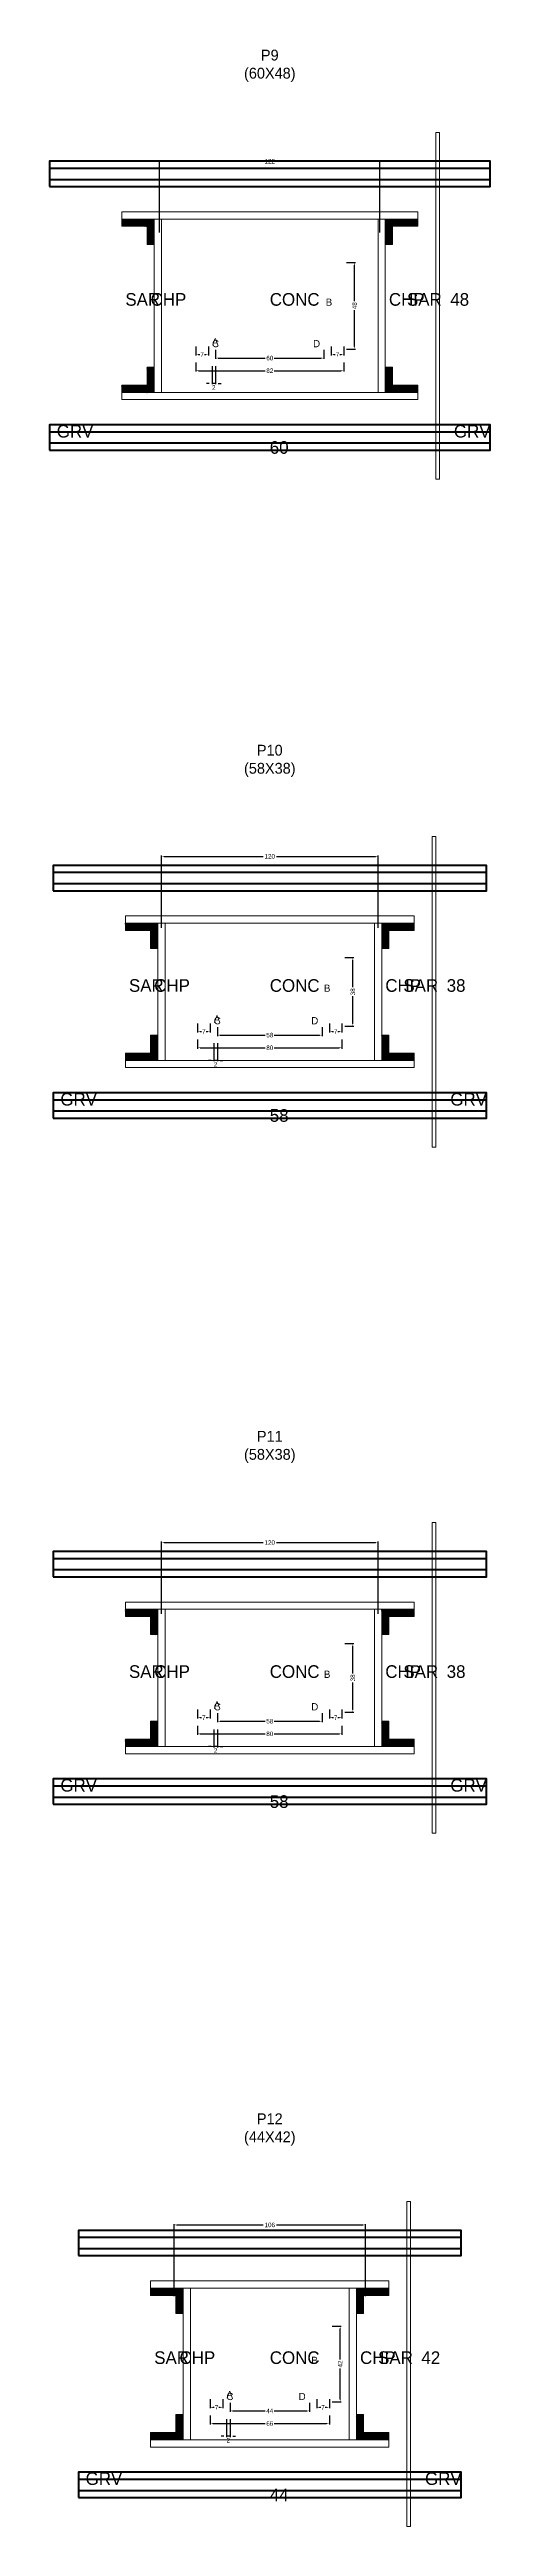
# Model space of a CAD drawing. Header units: centimetres. Extents: x -8500 to 4299, y -7226 to 295.
# Drawn here: x -122 to 122, y -3750 to -2378 of the extents above; entities that cross this region are included whole.
import ezdxf

# ---------------------------------------------------------------- set-up
doc = ezdxf.new("R2010")
doc.units = ezdxf.units.CM
for name, color, linetype in [('COTA', 241, 'Continuous'), ('GRAVATA', 224, 'Continuous'), ('Hachura', 251, 'Continuous'), ('NOMENCLATURA', 7, 'Continuous'), ('SARRAFO', 251, 'Continuous'), ('Texto Seção', 7, 'Continuous')]:
    doc.layers.add(name, color=color, linetype=linetype)
doc.dimstyles.new('cotax2', dxfattribs={"dimtxt": 2.5, "dimasz": 1.5, "dimexe": 0.5, "dimexo": 0.5, "dimgap": 0.5, "dimtad": 1, "dimcen": 2.5, "dimazin": 3, "dimtfac": 1, "dimtmove": 0, "dimatfit": 3})

msp = doc.modelspace()

# ---------------------------------------------------------------- texts
at = {"layer": 'NOMENCLATURA'}
for s, p in [('B', (31, -2520)), ('A', (-32, -2542)), ('C', (-32, -2543)), ('D', (24, -2543)), ('B', (30, -2900)), ('A', (-31, -2917)), ('C', (-31, -2918)), ('D', (23, -2918)), ('B', (30, -3280)), ('A', (-31, -3297)), ('C', (-31, -3298)), ('D', (23, -3298)), ('B', (23, -3660)), ('A', (-24, -3679)), ('C', (-24, -3680)), ('D', (16, -3680))]:
    msp.add_text(s, height=4, dxfattribs=at).set_placement(p)
at = {"layer": 'NOMENCLATURA', "char_height": 6, "attachment_point": 8}
for s, insert in [('P9\\P(60X48)', (0, -2396)), ('P10\\P(58X38)', (0, -2781)), ('P11\\P(58X38)', (0, -3161)), ('P12\\P(44X42)', (0, -3539))]:
    msp.add_mtext(s, dxfattribs=dict(at, insert=insert))
at = {"layer": 'Texto Seção'}
for s, p in [('SAR', (-80, -2520)), ('CHP', (-66, -2520)), ('CONC', (0, -2520)), ('CHP', (66, -2520)), ('SAR', (76, -2520)), ('48', (100, -2520)), ('GRV', (-118, -2593)), ('GRV', (102, -2593)), ('60', (0, -2602)), ('SAR', (-78, -2900)), ('CHP', (-64, -2900)), ('CONC', (0, -2900)), ('CHP', (64, -2900)), ('SAR', (74, -2900)), ('38', (98, -2900)), ('GRV', (-116, -2963)), ('GRV', (100, -2963)), ('58', (0, -2972)), ('SAR', (-78, -3280)), ('CHP', (-64, -3280)), ('CONC', (0, -3280)), ('CHP', (64, -3280)), ('SAR', (74, -3280)), ('38', (98, -3280)), ('GRV', (-116, -3343)), ('58', (0, -3352)), ('GRV', (100, -3343)), ('SAR', (-64, -3660)), ('CHP', (-50, -3660)), ('CONC', (0, -3660)), ('CHP', (50, -3660)), ('SAR', (60, -3660)), ('42', (84, -3660)), ('GRV', (-102, -3727)), ('44', (0, -3736)), ('GRV', (86, -3727))]:
    msp.add_text(s, height=7, dxfattribs=at).set_placement(p)

# ---------------------------------------------------------------- blocks, each defined once
blk = doc.blocks.new('_CLOSEDFILLED')
at = {"color": 0, "linetype": 'BYBLOCK'}
blk.add_solid([(-1, 0.16), (0, 0), (-1, -0.16)], dxfattribs=at)
blk = doc.blocks.new('*D354')
for p, q in [((-33, -3688.5), (-33, -3693.5)), ((33, -3688.5), (33, -3693.5)), ((-31.5, -3693), (-2.5, -3693)), ((2.5, -3693), (31.5, -3693))]:
    blk.add_line(p, q)
at = {"layer": 'Defpoints'}
for p in [(-33, -3688), (33, -3688), (-33, -3693)]:
    blk.add_point(p, dxfattribs=at)
at = {"layer": 'COTA', "xscale": 1.5, "yscale": 1.5, "rotation": 180}
blk.add_blockref('_CLOSEDFILLED', (-33, -3693), dxfattribs=at)
at = {"layer": 'COTA', "xscale": 1.5, "yscale": 1.5}
blk.add_blockref('_CLOSEDFILLED', (33, -3693), dxfattribs=at)
at = {"layer": 'COTA', "insert": (0, -3693), "char_height": 2.5, "attachment_point": 5}
blk.add_mtext('66', dxfattribs=at)
blk = doc.blocks.new('*D355')
for p, q in [((-22, -3681.5), (-22, -3686.5)), ((-20.5, -3686), (-2.5, -3686)), ((2.5, -3686), (20.5, -3686)), ((22, -3681.5), (22, -3686.5))]:
    blk.add_line(p, q)
at = {"layer": 'Defpoints'}
for p in [(-22, -3681), (-22, -3686), (22, -3681)]:
    blk.add_point(p, dxfattribs=at)
at = {"layer": 'COTA', "xscale": 1.5, "yscale": 1.5, "rotation": 180}
blk.add_blockref('_CLOSEDFILLED', (-22, -3686), dxfattribs=at)
at = {"layer": 'COTA', "xscale": 1.5, "yscale": 1.5}
blk.add_blockref('_CLOSEDFILLED', (22, -3686), dxfattribs=at)
at = {"layer": 'COTA', "insert": (0, -3686), "char_height": 2.5, "attachment_point": 5}
blk.add_mtext('44', dxfattribs=at)
blk = doc.blocks.new('*D356')
for p, q in [((34.5, -3639), (39.5, -3639)), ((39, -3657.5), (39, -3640.5)), ((39, -3679.5), (39, -3662.5)), ((34.5, -3681), (39.5, -3681))]:
    blk.add_line(p, q)
at = {"layer": 'Defpoints'}
for p in [(34, -3639), (34, -3681), (39, -3681)]:
    blk.add_point(p, dxfattribs=at)
at = {"layer": 'COTA', "xscale": 1.5, "yscale": 1.5}
for p, rotation in [((39, -3639), 90), ((39, -3681), 270)]:
    blk.add_blockref('_CLOSEDFILLED', p, dxfattribs=dict(at, rotation=rotation))
at = {"layer": 'COTA', "insert": (39, -3660), "char_height": 2.5, "attachment_point": 5, "rotation": 90}
blk.add_mtext('42', dxfattribs=at)
blk = doc.blocks.new('*D357')
for p, q in [((-33, -3679.5), (-33, -3684.5)), ((-31.5, -3684), (-30.75, -3684)), ((-28.25, -3684), (-27.5, -3684)), ((-26, -3679.5), (-26, -3684.5))]:
    blk.add_line(p, q)
at = {"layer": 'Defpoints'}
for p in [(-33, -3679), (-33, -3684), (-26, -3679)]:
    blk.add_point(p, dxfattribs=at)
at = {"layer": 'COTA', "xscale": 1.5, "yscale": 1.5, "rotation": 180}
blk.add_blockref('_CLOSEDFILLED', (-33, -3684), dxfattribs=at)
at = {"layer": 'COTA', "xscale": 1.5, "yscale": 1.5}
blk.add_blockref('_CLOSEDFILLED', (-26, -3684), dxfattribs=at)
at = {"layer": 'COTA', "insert": (-29.5, -3684), "char_height": 2.5, "attachment_point": 5}
blk.add_mtext('7', dxfattribs=at)
blk = doc.blocks.new('*D358')
for p, q in [((26, -3679.5), (26, -3684.5)), ((27.5, -3684), (28.25, -3684)), ((30.75, -3684), (31.5, -3684)), ((33, -3679.5), (33, -3684.5))]:
    blk.add_line(p, q)
at = {"layer": 'Defpoints'}
for p in [(26, -3679), (26, -3684), (33, -3679)]:
    blk.add_point(p, dxfattribs=at)
at = {"layer": 'COTA', "xscale": 1.5, "yscale": 1.5, "rotation": 180}
blk.add_blockref('_CLOSEDFILLED', (26, -3684), dxfattribs=at)
at = {"layer": 'COTA', "xscale": 1.5, "yscale": 1.5}
blk.add_blockref('_CLOSEDFILLED', (33, -3684), dxfattribs=at)
at = {"layer": 'COTA', "insert": (29.5, -3684), "char_height": 2.5, "attachment_point": 5}
blk.add_mtext('7', dxfattribs=at)
blk = doc.blocks.new('*D359')
for p, q in [((-53, -3622.5), (-53, -3582.5)), ((-51.5, -3583), (-3.75, -3583)), ((3.75, -3583), (51.5, -3583)), ((53, -3622.5), (53, -3582.5))]:
    blk.add_line(p, q)
at = {"layer": 'Defpoints'}
for p in [(-53, -3583), (-53, -3623), (53, -3623)]:
    blk.add_point(p, dxfattribs=at)
at = {"layer": 'COTA', "xscale": 1.5, "yscale": 1.5, "rotation": 180}
blk.add_blockref('_CLOSEDFILLED', (-53, -3583), dxfattribs=at)
at = {"layer": 'COTA', "xscale": 1.5, "yscale": 1.5}
blk.add_blockref('_CLOSEDFILLED', (53, -3583), dxfattribs=at)
at = {"layer": 'COTA', "insert": (0, -3583), "char_height": 2.5, "attachment_point": 5}
blk.add_mtext('106', dxfattribs=at)
blk = doc.blocks.new('*D320')
for p, q in [((-40, -3306.5), (-40, -3311.5)), ((-38.5, -3311), (-2.5, -3311)), ((2.5, -3311), (38.5, -3311)), ((40, -3306.5), (40, -3311.5))]:
    blk.add_line(p, q)
at = {"layer": 'Defpoints'}
for p in [(-40, -3306), (40, -3306), (-40, -3311)]:
    blk.add_point(p, dxfattribs=at)
at = {"layer": 'COTA', "xscale": 1.5, "yscale": 1.5, "rotation": 180}
blk.add_blockref('_CLOSEDFILLED', (-40, -3311), dxfattribs=at)
at = {"layer": 'COTA', "xscale": 1.5, "yscale": 1.5}
blk.add_blockref('_CLOSEDFILLED', (40, -3311), dxfattribs=at)
at = {"layer": 'COTA', "insert": (0, -3311), "char_height": 2.5, "attachment_point": 5}
blk.add_mtext('80', dxfattribs=at)
blk = doc.blocks.new('*D321')
for p, q in [((-29, -3299.5), (-29, -3304.5)), ((-27.5, -3304), (-2.5, -3304)), ((2.5, -3304), (27.5, -3304)), ((29, -3299.5), (29, -3304.5))]:
    blk.add_line(p, q)
at = {"layer": 'Defpoints'}
for p in [(-29, -3299), (-29, -3304), (29, -3299)]:
    blk.add_point(p, dxfattribs=at)
at = {"layer": 'COTA', "xscale": 1.5, "yscale": 1.5, "rotation": 180}
blk.add_blockref('_CLOSEDFILLED', (-29, -3304), dxfattribs=at)
at = {"layer": 'COTA', "xscale": 1.5, "yscale": 1.5}
blk.add_blockref('_CLOSEDFILLED', (29, -3304), dxfattribs=at)
at = {"layer": 'COTA', "insert": (0, -3304), "char_height": 2.5, "attachment_point": 5}
blk.add_mtext('58', dxfattribs=at)
blk = doc.blocks.new('*D322')
for p, q in [((41.5, -3261), (46.5, -3261)), ((46, -3277.5), (46, -3262.5)), ((46, -3297.5), (46, -3282.5)), ((41.5, -3299), (46.5, -3299))]:
    blk.add_line(p, q)
at = {"layer": 'Defpoints'}
for p in [(41, -3261), (41, -3299), (46, -3299)]:
    blk.add_point(p, dxfattribs=at)
at = {"layer": 'COTA', "xscale": 1.5, "yscale": 1.5}
for p, rotation in [((46, -3261), 90), ((46, -3299), 270)]:
    blk.add_blockref('_CLOSEDFILLED', p, dxfattribs=dict(at, rotation=rotation))
at = {"layer": 'COTA', "insert": (46, -3280), "char_height": 2.5, "attachment_point": 5, "rotation": 90}
blk.add_mtext('38', dxfattribs=at)
blk = doc.blocks.new('*D323')
for p, q in [((-40, -3297.5), (-40, -3302.5)), ((-38.5, -3302), (-37.75, -3302)), ((-35.25, -3302), (-34.5, -3302)), ((-33, -3297.5), (-33, -3302.5))]:
    blk.add_line(p, q)
at = {"layer": 'Defpoints'}
for p in [(-40, -3297), (-40, -3302), (-33, -3297)]:
    blk.add_point(p, dxfattribs=at)
at = {"layer": 'COTA', "xscale": 1.5, "yscale": 1.5, "rotation": 180}
blk.add_blockref('_CLOSEDFILLED', (-40, -3302), dxfattribs=at)
at = {"layer": 'COTA', "xscale": 1.5, "yscale": 1.5}
blk.add_blockref('_CLOSEDFILLED', (-33, -3302), dxfattribs=at)
at = {"layer": 'COTA', "insert": (-36.5, -3302), "char_height": 2.5, "attachment_point": 5}
blk.add_mtext('7', dxfattribs=at)
blk = doc.blocks.new('*D324')
for p, q in [((33, -3297.5), (33, -3302.5)), ((34.5, -3302), (35.25, -3302)), ((37.75, -3302), (38.5, -3302)), ((40, -3297.5), (40, -3302.5))]:
    blk.add_line(p, q)
at = {"layer": 'Defpoints'}
for p in [(33, -3297), (33, -3302), (40, -3297)]:
    blk.add_point(p, dxfattribs=at)
at = {"layer": 'COTA', "xscale": 1.5, "yscale": 1.5, "rotation": 180}
blk.add_blockref('_CLOSEDFILLED', (33, -3302), dxfattribs=at)
at = {"layer": 'COTA', "xscale": 1.5, "yscale": 1.5}
blk.add_blockref('_CLOSEDFILLED', (40, -3302), dxfattribs=at)
at = {"layer": 'COTA', "insert": (36.5, -3302), "char_height": 2.5, "attachment_point": 5}
blk.add_mtext('7', dxfattribs=at)
blk = doc.blocks.new('*D325')
for p, q in [((-60, -3244.5), (-60, -3204.5)), ((-58.5, -3205), (-3.75, -3205)), ((3.75, -3205), (58.5, -3205)), ((60, -3244.5), (60, -3204.5))]:
    blk.add_line(p, q)
at = {"layer": 'Defpoints'}
for p in [(-60, -3205), (-60, -3245), (60, -3245)]:
    blk.add_point(p, dxfattribs=at)
at = {"layer": 'COTA', "xscale": 1.5, "yscale": 1.5, "rotation": 180}
blk.add_blockref('_CLOSEDFILLED', (-60, -3205), dxfattribs=at)
at = {"layer": 'COTA', "xscale": 1.5, "yscale": 1.5}
blk.add_blockref('_CLOSEDFILLED', (60, -3205), dxfattribs=at)
at = {"layer": 'COTA', "insert": (0, -3205), "char_height": 2.5, "attachment_point": 5}
blk.add_mtext('120', dxfattribs=at)
blk = doc.blocks.new('*D286')
for p, q in [((-40, -2926.5), (-40, -2931.5)), ((-38.5, -2931), (-2.5, -2931)), ((2.5, -2931), (38.5, -2931)), ((40, -2926.5), (40, -2931.5))]:
    blk.add_line(p, q)
at = {"layer": 'Defpoints'}
for p in [(-40, -2926), (-40, -2931), (40, -2926)]:
    blk.add_point(p, dxfattribs=at)
at = {"layer": 'COTA', "xscale": 1.5, "yscale": 1.5, "rotation": 180}
blk.add_blockref('_CLOSEDFILLED', (-40, -2931), dxfattribs=at)
at = {"layer": 'COTA', "xscale": 1.5, "yscale": 1.5}
blk.add_blockref('_CLOSEDFILLED', (40, -2931), dxfattribs=at)
at = {"layer": 'COTA', "insert": (0, -2931), "char_height": 2.5, "attachment_point": 5}
blk.add_mtext('80', dxfattribs=at)
blk = doc.blocks.new('*D287')
for p, q in [((-29, -2919.5), (-29, -2924.5)), ((29, -2919.5), (29, -2924.5)), ((-27.5, -2924), (-2.5, -2924)), ((2.5, -2924), (27.5, -2924))]:
    blk.add_line(p, q)
at = {"layer": 'Defpoints'}
for p in [(-29, -2919), (29, -2919), (-29, -2924)]:
    blk.add_point(p, dxfattribs=at)
at = {"layer": 'COTA', "xscale": 1.5, "yscale": 1.5, "rotation": 180}
blk.add_blockref('_CLOSEDFILLED', (-29, -2924), dxfattribs=at)
at = {"layer": 'COTA', "xscale": 1.5, "yscale": 1.5}
blk.add_blockref('_CLOSEDFILLED', (29, -2924), dxfattribs=at)
at = {"layer": 'COTA', "insert": (0, -2924), "char_height": 2.5, "attachment_point": 5}
blk.add_mtext('58', dxfattribs=at)
blk = doc.blocks.new('*D288')
for p, q in [((41.5, -2881), (46.5, -2881)), ((46, -2897.5), (46, -2882.5)), ((46, -2917.5), (46, -2902.5)), ((41.5, -2919), (46.5, -2919))]:
    blk.add_line(p, q)
at = {"layer": 'Defpoints'}
for p in [(41, -2881), (41, -2919), (46, -2919)]:
    blk.add_point(p, dxfattribs=at)
at = {"layer": 'COTA', "xscale": 1.5, "yscale": 1.5}
for p, rotation in [((46, -2881), 90), ((46, -2919), 270)]:
    blk.add_blockref('_CLOSEDFILLED', p, dxfattribs=dict(at, rotation=rotation))
at = {"layer": 'COTA', "insert": (46, -2900), "char_height": 2.5, "attachment_point": 5, "rotation": 90}
blk.add_mtext('38', dxfattribs=at)
blk = doc.blocks.new('*D289')
for p, q in [((-40, -2917.5), (-40, -2922.5)), ((-38.5, -2922), (-37.75, -2922)), ((-35.25, -2922), (-34.5, -2922)), ((-33, -2917.5), (-33, -2922.5))]:
    blk.add_line(p, q)
at = {"layer": 'Defpoints'}
for p in [(-40, -2917), (-40, -2922), (-33, -2917)]:
    blk.add_point(p, dxfattribs=at)
at = {"layer": 'COTA', "xscale": 1.5, "yscale": 1.5, "rotation": 180}
blk.add_blockref('_CLOSEDFILLED', (-40, -2922), dxfattribs=at)
at = {"layer": 'COTA', "xscale": 1.5, "yscale": 1.5}
blk.add_blockref('_CLOSEDFILLED', (-33, -2922), dxfattribs=at)
at = {"layer": 'COTA', "insert": (-36.5, -2922), "char_height": 2.5, "attachment_point": 5}
blk.add_mtext('7', dxfattribs=at)
blk = doc.blocks.new('*D290')
for p, q in [((33, -2917.5), (33, -2922.5)), ((34.5, -2922), (35.25, -2922)), ((37.75, -2922), (38.5, -2922)), ((40, -2917.5), (40, -2922.5))]:
    blk.add_line(p, q)
at = {"layer": 'Defpoints'}
for p in [(33, -2917), (33, -2922), (40, -2917)]:
    blk.add_point(p, dxfattribs=at)
at = {"layer": 'COTA', "xscale": 1.5, "yscale": 1.5, "rotation": 180}
blk.add_blockref('_CLOSEDFILLED', (33, -2922), dxfattribs=at)
at = {"layer": 'COTA', "xscale": 1.5, "yscale": 1.5}
blk.add_blockref('_CLOSEDFILLED', (40, -2922), dxfattribs=at)
at = {"layer": 'COTA', "insert": (36.5, -2922), "char_height": 2.5, "attachment_point": 5}
blk.add_mtext('7', dxfattribs=at)
blk = doc.blocks.new('*D291')
for p, q in [((-60, -2864.5), (-60, -2824.5)), ((-58.5, -2825), (-3.75, -2825)), ((3.75, -2825), (58.5, -2825)), ((60, -2864.5), (60, -2824.5))]:
    blk.add_line(p, q)
at = {"layer": 'Defpoints'}
for p in [(-60, -2825), (-60, -2865), (60, -2865)]:
    blk.add_point(p, dxfattribs=at)
at = {"layer": 'COTA', "xscale": 1.5, "yscale": 1.5, "rotation": 180}
blk.add_blockref('_CLOSEDFILLED', (-60, -2825), dxfattribs=at)
at = {"layer": 'COTA', "xscale": 1.5, "yscale": 1.5}
blk.add_blockref('_CLOSEDFILLED', (60, -2825), dxfattribs=at)
at = {"layer": 'COTA', "insert": (0, -2825), "char_height": 2.5, "attachment_point": 5}
blk.add_mtext('120', dxfattribs=at)
blk = doc.blocks.new('*D252')
for p, q in [((-41, -2551.5), (-41, -2556.5)), ((41, -2551.5), (41, -2556.5)), ((-39.5, -2556), (-2.5, -2556)), ((2.5, -2556), (39.5, -2556))]:
    blk.add_line(p, q)
at = {"layer": 'Defpoints'}
for p in [(-41, -2551), (41, -2551), (-41, -2556)]:
    blk.add_point(p, dxfattribs=at)
at = {"layer": 'COTA', "xscale": 1.5, "yscale": 1.5, "rotation": 180}
blk.add_blockref('_CLOSEDFILLED', (-41, -2556), dxfattribs=at)
at = {"layer": 'COTA', "xscale": 1.5, "yscale": 1.5}
blk.add_blockref('_CLOSEDFILLED', (41, -2556), dxfattribs=at)
at = {"layer": 'COTA', "insert": (0, -2556), "char_height": 2.5, "attachment_point": 5}
blk.add_mtext('82', dxfattribs=at)
blk = doc.blocks.new('*D253')
for p, q in [((-30, -2544.5), (-30, -2549.5)), ((-28.5, -2549), (-2.5, -2549)), ((2.5, -2549), (28.5, -2549)), ((30, -2544.5), (30, -2549.5))]:
    blk.add_line(p, q)
at = {"layer": 'Defpoints'}
for p in [(-30, -2544), (-30, -2549), (30, -2544)]:
    blk.add_point(p, dxfattribs=at)
at = {"layer": 'COTA', "xscale": 1.5, "yscale": 1.5, "rotation": 180}
blk.add_blockref('_CLOSEDFILLED', (-30, -2549), dxfattribs=at)
at = {"layer": 'COTA', "xscale": 1.5, "yscale": 1.5}
blk.add_blockref('_CLOSEDFILLED', (30, -2549), dxfattribs=at)
at = {"layer": 'COTA', "insert": (0, -2549), "char_height": 2.5, "attachment_point": 5}
blk.add_mtext('60', dxfattribs=at)
blk = doc.blocks.new('*D254')
for p, q in [((42.5, -2496), (47.5, -2496)), ((47, -2517.5), (47, -2497.5)), ((47, -2542.5), (47, -2522.5)), ((42.5, -2544), (47.5, -2544))]:
    blk.add_line(p, q)
at = {"layer": 'Defpoints'}
for p in [(42, -2496), (42, -2544), (47, -2544)]:
    blk.add_point(p, dxfattribs=at)
at = {"layer": 'COTA', "xscale": 1.5, "yscale": 1.5}
for p, rotation in [((47, -2496), 90), ((47, -2544), 270)]:
    blk.add_blockref('_CLOSEDFILLED', p, dxfattribs=dict(at, rotation=rotation))
at = {"layer": 'COTA', "insert": (47, -2520), "char_height": 2.5, "attachment_point": 5, "rotation": 90}
blk.add_mtext('48', dxfattribs=at)
blk = doc.blocks.new('*D255')
for p, q in [((-41, -2542.5), (-41, -2547.5)), ((-39.5, -2547), (-38.75, -2547)), ((-36.25, -2547), (-35.5, -2547)), ((-34, -2542.5), (-34, -2547.5))]:
    blk.add_line(p, q)
at = {"layer": 'Defpoints'}
for p in [(-41, -2542), (-41, -2547), (-34, -2542)]:
    blk.add_point(p, dxfattribs=at)
at = {"layer": 'COTA', "xscale": 1.5, "yscale": 1.5, "rotation": 180}
blk.add_blockref('_CLOSEDFILLED', (-41, -2547), dxfattribs=at)
at = {"layer": 'COTA', "xscale": 1.5, "yscale": 1.5}
blk.add_blockref('_CLOSEDFILLED', (-34, -2547), dxfattribs=at)
at = {"layer": 'COTA', "insert": (-37.5, -2547), "char_height": 2.5, "attachment_point": 5}
blk.add_mtext('7', dxfattribs=at)
blk = doc.blocks.new('*D256')
for p, q in [((34, -2542.5), (34, -2547.5)), ((35.5, -2547), (36.25, -2547)), ((38.75, -2547), (39.5, -2547)), ((41, -2542.5), (41, -2547.5))]:
    blk.add_line(p, q)
at = {"layer": 'Defpoints'}
for p in [(34, -2542), (34, -2547), (41, -2542)]:
    blk.add_point(p, dxfattribs=at)
at = {"layer": 'COTA', "xscale": 1.5, "yscale": 1.5, "rotation": 180}
blk.add_blockref('_CLOSEDFILLED', (34, -2547), dxfattribs=at)
at = {"layer": 'COTA', "xscale": 1.5, "yscale": 1.5}
blk.add_blockref('_CLOSEDFILLED', (41, -2547), dxfattribs=at)
at = {"layer": 'COTA', "insert": (37.5, -2547), "char_height": 2.5, "attachment_point": 5}
blk.add_mtext('7', dxfattribs=at)
blk = doc.blocks.new('*D257')
for p, q in [((-61, -2479.5), (-61, -2439.5)), ((-59.5, -2440), (-3.75, -2440)), ((3.75, -2440), (59.5, -2440)), ((61, -2479.5), (61, -2439.5))]:
    blk.add_line(p, q)
at = {"layer": 'Defpoints'}
for p in [(-61, -2440), (-61, -2480), (61, -2480)]:
    blk.add_point(p, dxfattribs=at)
at = {"layer": 'COTA', "xscale": 1.5, "yscale": 1.5, "rotation": 180}
blk.add_blockref('_CLOSEDFILLED', (-61, -2440), dxfattribs=at)
at = {"layer": 'COTA', "xscale": 1.5, "yscale": 1.5}
blk.add_blockref('_CLOSEDFILLED', (61, -2440), dxfattribs=at)
at = {"layer": 'COTA', "insert": (0, -2440), "char_height": 2.5, "attachment_point": 5}
blk.add_mtext('122', dxfattribs=at)

# ---------------------------------------------------------------- dimensions: what is measured, and where the dimension line sits
at = {"layer": 'COTA'}
for base, p1, p2, picture, middle in [((-61, -2440), (-61, -2480), (61, -2480), '*D257', (0, -2440)), ((-41, -2547), (-41, -2542), (-34, -2542), '*D255', (-37.5, -2547)), ((-41, -2556), (-41, -2551), (41, -2551), '*D252', (0, -2556)), ((-30, -2549), (-30, -2544), (30, -2544), '*D253', (0, -2549)), ((34, -2547), (34, -2542), (41, -2542), '*D256', (37.5, -2547)), ((-60, -2825), (-60, -2865), (60, -2865), '*D291', (0, -2825)), ((-40, -2922), (-40, -2917), (-33, -2917), '*D289', (-36.5, -2922)), ((-29, -2924), (-29, -2919), (29, -2919), '*D287', (0, -2924)), ((33, -2922), (33, -2917), (40, -2917), '*D290', (36.5, -2922)), ((-40, -2931), (-40, -2926), (40, -2926), '*D286', (0, -2931)), ((-60, -3205), (-60, -3245), (60, -3245), '*D325', (0, -3205)), ((-40, -3302), (-40, -3297), (-33, -3297), '*D323', (-36.5, -3302)), ((-40, -3311), (-40, -3306), (40, -3306), '*D320', (0, -3311)), ((-29, -3304), (-29, -3299), (29, -3299), '*D321', (0, -3304)), ((33, -3302), (33, -3297), (40, -3297), '*D324', (36.5, -3302)), ((-53, -3583), (-53, -3623), (53, -3623), '*D359', (0, -3583)), ((-33, -3684), (-33, -3679), (-26, -3679), '*D357', (-29.5, -3684)), ((-33, -3693), (-33, -3688), (33, -3688), '*D354', (0, -3693)), ((-22, -3686), (-22, -3681), (22, -3681), '*D355', (0, -3686)), ((26, -3684), (26, -3679), (33, -3679), '*D358', (29.5, -3684))]:
    dim = msp.add_linear_dim(base=base, p1=p1, p2=p2, dimstyle='cotax2', dxfattribs=at)
    dim.commit()
    dim.dimension.update_dxf_attribs({"geometry": picture, "text_midpoint": middle})
for base, p1, p2, picture, middle in [((47, -2544), (42, -2544), (42, -2496), '*D254', (47, -2520)), ((46, -2919), (41, -2919), (41, -2881), '*D288', (46, -2900)), ((46, -3299), (41, -3299), (41, -3261), '*D322', (46, -3280)), ((39, -3681), (34, -3681), (34, -3639), '*D356', (39, -3660))]:
    dim = msp.add_linear_dim(base=base, p1=p1, p2=p2, angle=90, dimstyle='cotax2', dxfattribs=at)
    dim.commit()
    dim.dimension.update_dxf_attribs({"geometry": picture, "text_midpoint": middle})
for base, p1, p2 in [((-30, -2563), (-30, -2553), (-32, -2553)), ((-29, -2938), (-29, -2928), (-31, -2928)), ((-29, -3318), (-29, -3308), (-31, -3308)), ((-22, -3700), (-22, -3690), (-24, -3690))]:
    msp.add_linear_dim(base=base, p1=p1, p2=p2, dimstyle='cotax2', dxfattribs=at).render()

# ---------------------------------------------------------------- hatches: boundary and pattern name
at = {"layer": 'SARRAFO'}
h = msp.add_hatch(dxfattribs=at)
h.set_pattern_fill('SOLID', scale=2)
h.paths.add_polyline_path([(-82, -2476), (-68, -2476), (-68, -2472), (-82, -2472)])
h = msp.add_hatch(dxfattribs=at)
h.set_pattern_fill('SOLID', scale=2)
h.paths.add_polyline_path([(-68, -2486), (-64, -2486), (-64, -2472), (-68, -2472)])
h = msp.add_hatch(dxfattribs=at)
h.set_pattern_fill('SOLID', scale=2)
h.paths.add_polyline_path([(64, -2486), (68, -2486), (68, -2472), (64, -2472)])
h = msp.add_hatch(dxfattribs=at)
h.set_pattern_fill('SOLID', scale=2)
h.paths.add_polyline_path([(68, -2476), (82, -2476), (82, -2472), (68, -2472)])
h = msp.add_hatch(dxfattribs=at)
h.set_pattern_fill('SOLID', scale=2)
h.paths.add_polyline_path([(-82, -2568), (-68, -2568), (-68, -2564), (-82, -2564)])
h = msp.add_hatch(dxfattribs=at)
h.set_pattern_fill('SOLID', scale=2)
h.paths.add_polyline_path([(-68, -2568), (-64, -2568), (-64, -2554), (-68, -2554)])
h = msp.add_hatch(dxfattribs=at)
h.set_pattern_fill('SOLID', scale=2)
h.paths.add_polyline_path([(64, -2568), (68, -2568), (68, -2554), (64, -2554)])
h = msp.add_hatch(dxfattribs=at)
h.set_pattern_fill('SOLID', scale=2)
h.paths.add_polyline_path([(68, -2568), (82, -2568), (82, -2564), (68, -2564)])
h = msp.add_hatch(dxfattribs=at)
h.set_pattern_fill('SOLID', scale=2)
h.paths.add_polyline_path([(-80, -2866), (-66, -2866), (-66, -2862), (-80, -2862)])
h = msp.add_hatch(dxfattribs=at)
h.set_pattern_fill('SOLID', scale=2)
h.paths.add_polyline_path([(-66, -2876), (-62, -2876), (-62, -2862), (-66, -2862)])
h = msp.add_hatch(dxfattribs=at)
h.set_pattern_fill('SOLID', scale=2)
h.paths.add_polyline_path([(62, -2876), (66, -2876), (66, -2862), (62, -2862)])
h = msp.add_hatch(dxfattribs=at)
h.set_pattern_fill('SOLID', scale=2)
h.paths.add_polyline_path([(66, -2866), (80, -2866), (80, -2862), (66, -2862)])
h = msp.add_hatch(dxfattribs=at)
h.set_pattern_fill('SOLID', scale=2)
h.paths.add_polyline_path([(-80, -2938), (-66, -2938), (-66, -2934), (-80, -2934)])
h = msp.add_hatch(dxfattribs=at)
h.set_pattern_fill('SOLID', scale=2)
h.paths.add_polyline_path([(-66, -2938), (-62, -2938), (-62, -2924), (-66, -2924)])
h = msp.add_hatch(dxfattribs=at)
h.set_pattern_fill('SOLID', scale=2)
h.paths.add_polyline_path([(62, -2938), (66, -2938), (66, -2924), (62, -2924)])
h = msp.add_hatch(dxfattribs=at)
h.set_pattern_fill('SOLID', scale=2)
h.paths.add_polyline_path([(66, -2938), (80, -2938), (80, -2934), (66, -2934)])
h = msp.add_hatch(dxfattribs=at)
h.set_pattern_fill('SOLID', scale=2)
h.paths.add_polyline_path([(-80, -3246), (-66, -3246), (-66, -3242), (-80, -3242)])
h = msp.add_hatch(dxfattribs=at)
h.set_pattern_fill('SOLID', scale=2)
h.paths.add_polyline_path([(-66, -3256), (-62, -3256), (-62, -3242), (-66, -3242)])
h = msp.add_hatch(dxfattribs=at)
h.set_pattern_fill('SOLID', scale=2)
h.paths.add_polyline_path([(62, -3256), (66, -3256), (66, -3242), (62, -3242)])
h = msp.add_hatch(dxfattribs=at)
h.set_pattern_fill('SOLID', scale=2)
h.paths.add_polyline_path([(66, -3246), (80, -3246), (80, -3242), (66, -3242)])
h = msp.add_hatch(dxfattribs=at)
h.set_pattern_fill('SOLID', scale=2)
h.paths.add_polyline_path([(-66, -3318), (-62, -3318), (-62, -3304), (-66, -3304)])
h = msp.add_hatch(dxfattribs=at)
h.set_pattern_fill('SOLID', scale=2)
h.paths.add_polyline_path([(62, -3318), (66, -3318), (66, -3304), (62, -3304)])
h = msp.add_hatch(dxfattribs=at)
h.set_pattern_fill('SOLID', scale=2)
h.paths.add_polyline_path([(-80, -3318), (-66, -3318), (-66, -3314), (-80, -3314)])
h = msp.add_hatch(dxfattribs=at)
h.set_pattern_fill('SOLID', scale=2)
h.paths.add_polyline_path([(66, -3318), (80, -3318), (80, -3314), (66, -3314)])
h = msp.add_hatch(dxfattribs=at)
h.set_pattern_fill('SOLID', scale=2)
h.paths.add_polyline_path([(-66, -3622), (-52, -3622), (-52, -3618), (-66, -3618)])
h = msp.add_hatch(dxfattribs=at)
h.set_pattern_fill('SOLID', scale=2)
h.paths.add_polyline_path([(-52, -3632), (-48, -3632), (-48, -3618), (-52, -3618)])
h = msp.add_hatch(dxfattribs=at)
h.set_pattern_fill('SOLID', scale=2)
h.paths.add_polyline_path([(48, -3632), (52, -3632), (52, -3618), (48, -3618)])
h = msp.add_hatch(dxfattribs=at)
h.set_pattern_fill('SOLID', scale=2)
h.paths.add_polyline_path([(52, -3622), (66, -3622), (66, -3618), (52, -3618)])
h = msp.add_hatch(dxfattribs=at)
h.set_pattern_fill('SOLID', scale=2)
h.paths.add_polyline_path([(-52, -3702), (-48, -3702), (-48, -3688), (-52, -3688)])
h = msp.add_hatch(dxfattribs=at)
h.set_pattern_fill('SOLID', scale=2)
h.paths.add_polyline_path([(48, -3702), (52, -3702), (52, -3688), (48, -3688)])
h = msp.add_hatch(dxfattribs=at)
h.set_pattern_fill('SOLID', scale=2)
h.paths.add_polyline_path([(-66, -3702), (-52, -3702), (-52, -3698), (-66, -3698)])
h = msp.add_hatch(dxfattribs=at)
h.set_pattern_fill('SOLID', scale=2)
h.paths.add_polyline_path([(52, -3702), (66, -3702), (66, -3698), (52, -3698)])

# ---------------------------------------------------------------- linework, layer by layer
at = {"layer": 'GRAVATA', "lineweight": 50}
for points in [[(-122, -2454), (122, -2454), (122, -2440), (-122, -2440)], [(-122, -2450), (122, -2450), (122, -2444), (-122, -2444)], [(-122, -2600), (122, -2600), (122, -2586), (-122, -2586)], [(-122, -2596), (122, -2596), (122, -2590), (-122, -2590)], [(-120, -2844), (120, -2844), (120, -2830), (-120, -2830)], [(-120, -2840), (120, -2840), (120, -2834), (-120, -2834)], [(-120, -2970), (120, -2970), (120, -2956), (-120, -2956)], [(-120, -2966), (120, -2966), (120, -2960), (-120, -2960)], [(-120, -3224), (120, -3224), (120, -3210), (-120, -3210)], [(-120, -3220), (120, -3220), (120, -3214), (-120, -3214)], [(-120, -3350), (120, -3350), (120, -3336), (-120, -3336)], [(-120, -3346), (120, -3346), (120, -3340), (-120, -3340)], [(-106, -3600), (106, -3600), (106, -3586), (-106, -3586)], [(-106, -3596), (106, -3596), (106, -3590), (-106, -3590)], [(-106, -3734), (106, -3734), (106, -3720), (-106, -3720)], [(-106, -3730), (106, -3730), (106, -3724), (-106, -3724)]]:
    msp.add_lwpolyline(points, close=True, dxfattribs=at)
at = {"layer": 'Hachura', "lineweight": 13}
for points in [[(92, -2616), (94, -2616), (94, -2424), (92, -2424)], [(90, -2986), (92, -2986), (92, -2814), (90, -2814)], [(90, -3366), (92, -3366), (92, -3194), (90, -3194)], [(76, -3750), (78, -3750), (78, -3570), (76, -3570)]]:
    msp.add_lwpolyline(points, close=True, dxfattribs=at)
at = {"layer": 'Hachura', "lineweight": 18}
for points in [[(-82, -2472), (82, -2472), (82, -2468), (-82, -2468)], [(-64, -2568), (-60, -2568), (-60, -2472), (-64, -2472)], [(60, -2568), (64, -2568), (64, -2472), (60, -2472)], [(-82, -2572), (82, -2572), (82, -2568), (-82, -2568)], [(-80, -2862), (80, -2862), (80, -2858), (-80, -2858)], [(-62, -2938), (-58, -2938), (-58, -2862), (-62, -2862)], [(58, -2938), (62, -2938), (62, -2862), (58, -2862)], [(-80, -2942), (80, -2942), (80, -2938), (-80, -2938)], [(-80, -3242), (80, -3242), (80, -3238), (-80, -3238)], [(-62, -3318), (-58, -3318), (-58, -3242), (-62, -3242)], [(58, -3318), (62, -3318), (62, -3242), (58, -3242)], [(-80, -3322), (80, -3322), (80, -3318), (-80, -3318)], [(-66, -3618), (66, -3618), (66, -3614), (-66, -3614)], [(-48, -3702), (-44, -3702), (-44, -3618), (-48, -3618)], [(44, -3702), (48, -3702), (48, -3618), (44, -3618)], [(-66, -3706), (66, -3706), (66, -3702), (-66, -3702)]]:
    msp.add_lwpolyline(points, close=True, dxfattribs=at)
at = {"layer": 'SARRAFO', "lineweight": 13}
for points in [[(-82, -2476), (-68, -2476), (-68, -2472), (-82, -2472)], [(-68, -2486), (-64, -2486), (-64, -2472), (-68, -2472)], [(64, -2486), (68, -2486), (68, -2472), (64, -2472)], [(68, -2476), (82, -2476), (82, -2472), (68, -2472)], [(-82, -2568), (-68, -2568), (-68, -2564), (-82, -2564)], [(-68, -2568), (-64, -2568), (-64, -2554), (-68, -2554)], [(64, -2568), (68, -2568), (68, -2554), (64, -2554)], [(68, -2568), (82, -2568), (82, -2564), (68, -2564)], [(-80, -2866), (-66, -2866), (-66, -2862), (-80, -2862)], [(-66, -2876), (-62, -2876), (-62, -2862), (-66, -2862)], [(62, -2876), (66, -2876), (66, -2862), (62, -2862)], [(66, -2866), (80, -2866), (80, -2862), (66, -2862)], [(-80, -2938), (-66, -2938), (-66, -2934), (-80, -2934)], [(-66, -2938), (-62, -2938), (-62, -2924), (-66, -2924)], [(62, -2938), (66, -2938), (66, -2924), (62, -2924)], [(66, -2938), (80, -2938), (80, -2934), (66, -2934)], [(-80, -3246), (-66, -3246), (-66, -3242), (-80, -3242)], [(-66, -3256), (-62, -3256), (-62, -3242), (-66, -3242)], [(62, -3256), (66, -3256), (66, -3242), (62, -3242)], [(66, -3246), (80, -3246), (80, -3242), (66, -3242)], [(-66, -3318), (-62, -3318), (-62, -3304), (-66, -3304)], [(62, -3318), (66, -3318), (66, -3304), (62, -3304)], [(-80, -3318), (-66, -3318), (-66, -3314), (-80, -3314)], [(66, -3318), (80, -3318), (80, -3314), (66, -3314)], [(-66, -3622), (-52, -3622), (-52, -3618), (-66, -3618)], [(-52, -3632), (-48, -3632), (-48, -3618), (-52, -3618)], [(48, -3632), (52, -3632), (52, -3618), (48, -3618)], [(52, -3622), (66, -3622), (66, -3618), (52, -3618)], [(-52, -3702), (-48, -3702), (-48, -3688), (-52, -3688)], [(48, -3702), (52, -3702), (52, -3688), (48, -3688)], [(-66, -3702), (-52, -3702), (-52, -3698), (-66, -3698)], [(52, -3702), (66, -3702), (66, -3698), (52, -3698)]]:
    msp.add_lwpolyline(points, close=True, dxfattribs=at)

msp.set_redraw_order([(e.dxf.handle, doc.entitydb.next_handle()) for e in msp.query("TEXT MTEXT ATTDEF DIMENSION ARC_DIMENSION")])  # texts and dimensions are drawn at this point

doc.saveas('drawing.dxf')
